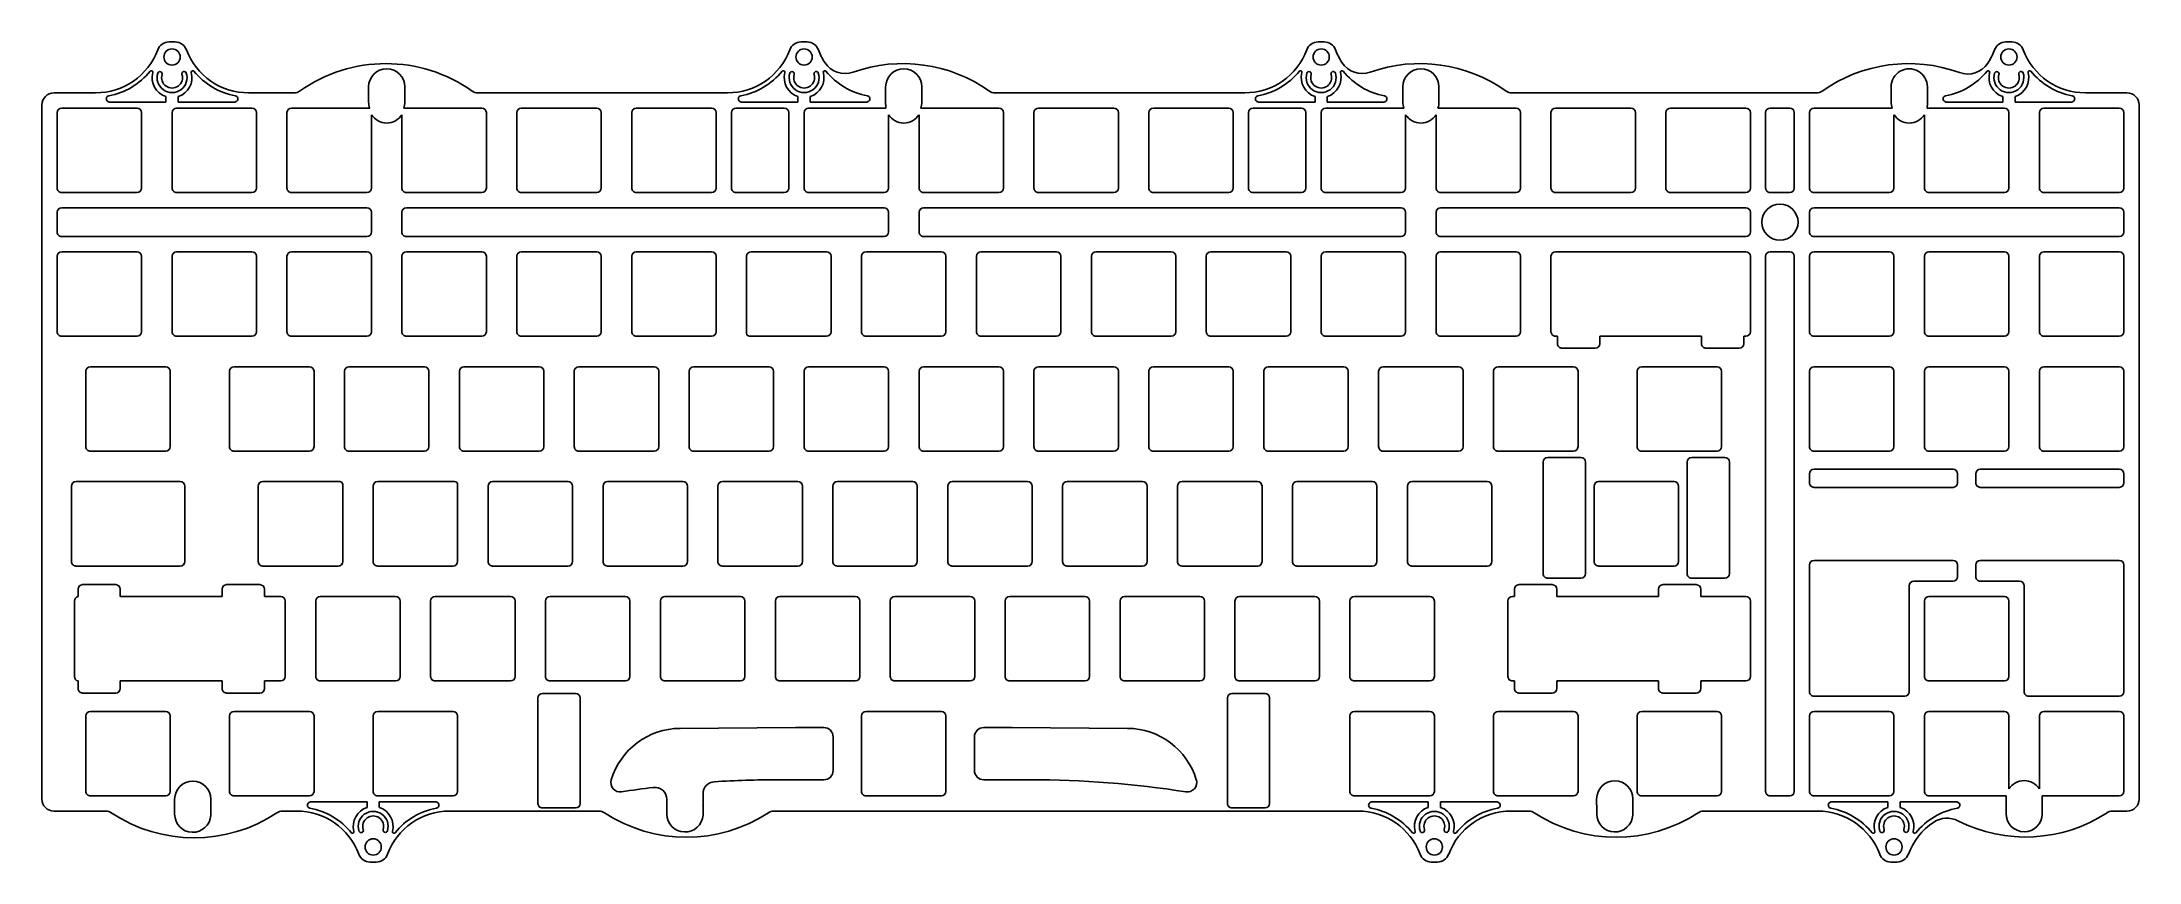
# Model space of a CAD drawing. Header units: millimetres. Extents: x 0 to 348, y -128 to 8.
import ezdxf

# ---------------------------------------------------------------- set-up
doc = ezdxf.new("R2010")
doc.units = ezdxf.units.MM
doc.header["$MEASUREMENT"] = 0

msp = doc.modelspace()

# ---------------------------------------------------------------- linework, layer by layer
at = {"color": 242, "true_color": 0xe4002b, "extrusion": (1.77636e-14, 1, -4.47337e-14)}
for p, q in [((21.06, 7.79, 7.27), (22.06, 7.79, 7.27)), ((125.84, 7.79, 7.27), (126.84, 7.79, 7.27)), ((211.56, 7.79, 7.27), (212.56, 7.79, 7.27)), ((325.57, 7.79, 7.27), (326.57, 7.79, 7.27))]:
    msp.add_line(p, q, dxfattribs=at)
at = {"color": 242, "true_color": 0xe4002b, "extrusion": (1, -8.29417e-34, 1.21829e-18)}
for p, q in [((54.14, 0.35, 7.27), (54.14, -1.15, 7.27)), ((139.86, 0.34, 7.27), (139.86, -1.16, 7.27)), ((22.58, -1.26, 7.27), (22.58, -2.19, 7.27)), ((127.36, -1.26, 7.27), (127.36, -2.19, 7.27)), ((213.08, -1.26, 7.27), (213.08, -2.19, 7.27)), ((327.09, -1.26, 7.27), (327.09, -2.19, 7.27)), ((347.65, -2.65, 7.27), (347.65, -117.71, 7.27)), ((2.51, -3.93, 7.27), (2.51, -16.43, 7.27)), ((21.56, -3.93, 7.27), (21.56, -16.43, 7.27)), ((40.61, -3.93, 7.27), (40.61, -16.43, 7.27)), ((59.66, -4.27, 7.27), (59.66, -16.43, 7.27)), ((78.71, -3.93, 7.27), (78.71, -16.43, 7.27)), ((97.76, -3.93, 7.27), (97.76, -16.43, 7.27)), ((114.29, -3.93, 7.27), (114.29, -16.43, 7.27)), ((126.34, -3.93, 7.27), (126.34, -16.43, 7.27)), ((145.39, -4.27, 7.27), (145.39, -16.43, 7.27)), ((164.44, -3.93, 7.27), (164.44, -16.43, 7.27)), ((183.49, -3.93, 7.27), (183.49, -16.43, 7.27)), ((200.01, -3.93, 7.27), (200.01, -16.43, 7.27)), ((212.06, -3.93, 7.27), (212.06, -16.43, 7.27)), ((231.11, -4.27, 7.27), (231.11, -16.43, 7.27)), ((250.16, -3.93, 7.27), (250.16, -16.43, 7.27)), ((269.21, -3.93, 7.27), (269.21, -16.43, 7.27)), ((285.74, -3.93, 7.27), (285.74, -16.43, 7.27)), ((293.02, -3.93, 7.27), (293.02, -16.43, 7.27)), ((312.07, -4.27, 7.27), (312.07, -16.43, 7.27)), ((331.12, -3.93, 7.27), (331.12, -16.43, 7.27)), ((2.51, -20.45, 7.27), (2.51, -23.71, 7.27)), ((59.66, -23.71, 7.27), (59.66, -20.45, 7.27)), ((145.39, -23.71, 7.27), (145.39, -20.45, 7.27)), ((231.11, -23.71, 7.27), (231.11, -20.45, 7.27)), ((293.02, -20.45, 7.27), (293.02, -23.71, 7.27)), ((2.51, -27.74, 7.27), (2.51, -40.24, 7.27)), ((21.56, -27.74, 7.27), (21.56, -40.24, 7.27)), ((40.61, -27.74, 7.27), (40.61, -40.24, 7.27)), ((59.66, -27.74, 7.27), (59.66, -40.24, 7.27)), ((78.71, -27.74, 7.27), (78.71, -40.24, 7.27)), ((97.76, -27.74, 7.27), (97.76, -40.24, 7.27)), ((116.81, -27.74, 7.27), (116.81, -40.49, 7.27)), ((135.86, -27.74, 7.27), (135.86, -40.24, 7.27)), ((154.91, -27.74, 7.27), (154.91, -40.24, 7.27)), ((173.96, -27.74, 7.27), (173.96, -40.24, 7.27)), ((193.01, -27.74, 7.27), (193.01, -40.24, 7.27)), ((212.06, -27.74, 7.27), (212.06, -40.24, 7.27)), ((231.11, -27.74, 7.27), (231.11, -40.24, 7.27)), ((250.16, -27.74, 7.27), (250.16, -40.24, 7.27)), ((285.74, -27.74, 7.27), (285.74, -116.44, 7.27)), ((293.02, -27.74, 7.27), (293.02, -40.24, 7.27)), ((312.07, -27.74, 7.27), (312.07, -40.24, 7.27)), ((331.12, -27.74, 7.27), (331.12, -40.24, 7.27)), ((251.25, -40.99, 7.27), (251.25, -42.24, 7.27)), ((275.12, -40.99, 7.27), (275.12, -42.24, 7.27)), ((7.27, -46.79, 7.27), (7.27, -59.29, 7.27)), ((31.09, -46.79, 7.27), (31.09, -59.29, 7.27)), ((50.14, -46.79, 7.27), (50.14, -59.29, 7.27)), ((69.19, -46.79, 7.27), (69.19, -59.29, 7.27)), ((88.24, -46.79, 7.27), (88.24, -59.29, 7.27)), ((107.29, -46.79, 7.27), (107.29, -59.29, 7.27)), ((126.34, -46.79, 7.27), (126.34, -59.29, 7.27)), ((145.39, -46.79, 7.27), (145.39, -59.29, 7.27)), ((164.44, -46.79, 7.27), (164.44, -59.29, 7.27)), ((183.49, -46.79, 7.27), (183.49, -59.29, 7.27)), ((202.54, -46.79, 7.27), (202.54, -59.29, 7.27)), ((221.59, -46.79, 7.27), (221.59, -59.29, 7.27)), ((240.64, -46.79, 7.27), (240.64, -59.29, 7.27)), ((264.45, -46.79, 7.27), (264.45, -59.29, 7.27)), ((293.02, -46.79, 7.27), (293.02, -59.29, 7.27)), ((312.07, -46.79, 7.27), (312.07, -59.29, 7.27)), ((331.12, -46.79, 7.27), (331.12, -59.29, 7.27)), ((248.87, -61.84, 7.27), (248.87, -80.34, 7.27)), ((272.74, -61.84, 7.27), (272.74, -80.34, 7.27)), ((4.89, -65.84, 7.27), (4.89, -78.34, 7.27)), ((35.85, -65.84, 7.27), (35.85, -78.34, 7.27)), ((54.9, -65.84, 7.27), (54.9, -78.34, 7.27)), ((73.95, -65.84, 7.27), (73.95, -78.34, 7.27)), ((93, -65.84, 7.27), (93, -78.34, 7.27)), ((112.05, -65.84, 7.27), (112.05, -78.34, 7.27)), ((131.1, -65.84, 7.27), (131.1, -78.34, 7.27)), ((150.15, -65.84, 7.27), (150.15, -78.34, 7.27)), ((169.2, -65.84, 7.27), (169.2, -78.34, 7.27)), ((188.25, -65.84, 7.27), (188.25, -78.34, 7.27)), ((207.3, -65.84, 7.27), (207.3, -78.34, 7.27)), ((226.35, -65.84, 7.27), (226.35, -78.34, 7.27)), ((257.31, -65.84, 7.27), (257.31, -78.34, 7.27)), ((293.02, -63.79, 7.27), (293.02, -65.29, 7.27)), ((320.57, -63.79, 7.27), (320.57, -65.29, 7.27)), ((293.02, -78.89, 7.27), (293.02, -99.91, 7.27)), ((320.57, -78.89, 7.27), (320.57, -80.86, 7.27)), ((5.98, -82.92, 7.27), (5.98, -84.14, 7.27)), ((29.86, -82.92, 7.27), (29.86, -84.14, 7.27)), ((244.11, -82.92, 7.27), (244.11, -84.14, 7.27)), ((267.98, -82.92, 7.27), (267.98, -84.14, 7.27)), ((328.6, -82.36, 7.27), (328.6, -99.91, 7.27)), ((5.37, -84.88, 7.27), (5.37, -97.4, 7.27)), ((45.37, -84.89, 7.27), (45.37, -97.39, 7.27)), ((64.42, -84.89, 7.27), (64.42, -97.39, 7.27)), ((83.47, -84.89, 7.27), (83.47, -97.39, 7.27)), ((102.52, -84.89, 7.27), (102.52, -97.39, 7.27)), ((121.57, -84.89, 7.27), (121.57, -97.39, 7.27)), ((140.62, -84.89, 7.27), (140.62, -97.39, 7.27)), ((159.67, -84.89, 7.27), (159.67, -97.39, 7.27)), ((178.72, -84.89, 7.27), (178.72, -97.39, 7.27)), ((197.77, -84.89, 7.27), (197.77, -97.39, 7.27)), ((216.82, -84.89, 7.27), (216.82, -97.39, 7.27)), ((243.02, -84.89, 7.27), (243.02, -97.39, 7.27)), ((312.07, -84.89, 7.27), (312.07, -97.39, 7.27)), ((5.98, -98.14, 7.27), (5.98, -99.39, 7.27)), ((29.86, -98.14, 7.27), (29.86, -99.39, 7.27)), ((244.11, -98.14, 7.27), (244.11, -99.39, 7.27)), ((267.98, -98.14, 7.27), (267.98, -99.39, 7.27)), ((7.27, -103.94, 7.27), (7.27, -116.44, 7.27)), ((54.9, -103.94, 7.27), (54.9, -116.44, 7.27)), ((82.21, -100.94, 7.27), (82.21, -118.44, 7.27)), ((135.86, -103.94, 7.27), (135.86, -116.44, 7.27)), ((196.51, -100.94, 7.27), (196.51, -118.44, 7.27)), ((216.82, -103.94, 7.27), (216.82, -116.44, 7.27)), ((264.45, -103.94, 7.27), (264.45, -116.44, 7.27)), ((293.02, -103.94, 7.27), (293.02, -116.44, 7.27)), ((312.07, -103.94, 7.27), (312.07, -116.44, 7.27)), ((331.12, -103.94, 7.27), (331.12, -116.03, 7.27)), ((55.92, -118.17, 7.27), (55.92, -119.1, 7.27)), ((231.84, -118.17, 7.27), (231.84, -119.1, 7.27)), ((257.73, -117.69, 7.27), (257.73, -118.67, 7.27)), ((308.04, -118.17, 7.27), (308.04, -119.1, 7.27)), ((257.74, -118.67, 7.27), (257.74, -120.17, 7.27))]:
    msp.add_line(p, q, dxfattribs=at)
at = {"color": 242, "true_color": 0xe4002b, "extrusion": (-1, 8.29417e-34, -1.21829e-18)}
for p, q in [((60.14, -2.18, 7.27), (60.14, 0.34, 7.27)), ((-0.01, -117.71, 7.27), (-0.01, -2.65, 7.27)), ((20.54, -2.19, 7.27), (20.54, -1.26, 7.27)), ((125.32, -2.19, 7.27), (125.32, -1.26, 7.27)), ((211.04, -2.19, 7.27), (211.04, -1.26, 7.27)), ((325.05, -2.19, 7.27), (325.05, -1.26, 7.27)), ((16.51, -16.43, 7.27), (16.51, -3.93, 7.27)), ((35.56, -16.43, 7.27), (35.56, -3.93, 7.27)), ((54.61, -16.43, 7.27), (54.61, -4.27, 7.27)), ((73.66, -16.43, 7.27), (73.66, -3.93, 7.27)), ((92.71, -16.43, 7.27), (92.71, -3.93, 7.27)), ((111.76, -16.43, 7.27), (111.76, -3.93, 7.27)), ((123.81, -16.43, 7.27), (123.81, -3.93, 7.27)), ((140.34, -16.43, 7.27), (140.34, -4.27, 7.27)), ((159.39, -16.43, 7.27), (159.39, -3.93, 7.27)), ((178.44, -16.43, 7.27), (178.44, -3.93, 7.27)), ((197.49, -16.43, 7.27), (197.49, -3.93, 7.27)), ((209.54, -16.43, 7.27), (209.54, -3.93, 7.27)), ((226.06, -16.43, 7.27), (226.06, -4.27, 7.27)), ((245.11, -16.43, 7.27), (245.11, -3.93, 7.27)), ((264.16, -16.43, 7.27), (264.16, -3.93, 7.27)), ((283.21, -16.43, 7.27), (283.21, -3.93, 7.27)), ((290.5, -16.43, 7.27), (290.5, -3.93, 7.27)), ((307.02, -16.43, 7.27), (307.02, -4.27, 7.27)), ((326.07, -16.43, 7.27), (326.07, -3.93, 7.27)), ((345.12, -16.43, 7.27), (345.12, -3.93, 7.27)), ((54.61, -23.71, 7.27), (54.61, -20.45, 7.27)), ((140.34, -23.71, 7.27), (140.34, -20.45, 7.27)), ((226.06, -23.71, 7.27), (226.06, -20.45, 7.27)), ((283.21, -23.71, 7.27), (283.21, -20.45, 7.27)), ((345.12, -23.71, 7.27), (345.12, -20.45, 7.27)), ((16.51, -40.24, 7.27), (16.51, -27.74, 7.27)), ((35.56, -40.24, 7.27), (35.56, -27.74, 7.27)), ((54.61, -40.24, 7.27), (54.61, -27.74, 7.27)), ((73.66, -40.24, 7.27), (73.66, -27.74, 7.27)), ((92.71, -40.24, 7.27), (92.71, -27.74, 7.27)), ((111.76, -40.24, 7.27), (111.76, -27.74, 7.27)), ((130.81, -40.24, 7.27), (130.81, -27.74, 7.27)), ((149.86, -40.24, 7.27), (149.86, -27.74, 7.27)), ((168.91, -40.24, 7.27), (168.91, -27.74, 7.27)), ((187.96, -40.24, 7.27), (187.96, -27.74, 7.27)), ((207.01, -40.24, 7.27), (207.01, -27.74, 7.27)), ((226.06, -40.24, 7.27), (226.06, -27.74, 7.27)), ((245.11, -40.24, 7.27), (245.11, -27.74, 7.27)), ((283.21, -40.24, 7.27), (283.21, -27.74, 7.27)), ((290.5, -116.44, 7.27), (290.5, -27.74, 7.27)), ((307.02, -40.24, 7.27), (307.02, -27.74, 7.27)), ((326.07, -40.24, 7.27), (326.07, -27.74, 7.27)), ((345.12, -40.24, 7.27), (345.12, -27.74, 7.27)), ((258.25, -42.24, 7.27), (258.25, -40.99, 7.27)), ((282.12, -42.24, 7.27), (282.12, -40.99, 7.27)), ((21.27, -59.29, 7.27), (21.27, -46.79, 7.27)), ((45.09, -59.29, 7.27), (45.09, -46.79, 7.27)), ((64.14, -59.29, 7.27), (64.14, -46.79, 7.27)), ((83.19, -59.29, 7.27), (83.19, -46.79, 7.27)), ((102.24, -59.29, 7.27), (102.24, -46.79, 7.27)), ((121.29, -59.29, 7.27), (121.29, -46.79, 7.27)), ((140.34, -59.29, 7.27), (140.34, -46.79, 7.27)), ((159.39, -59.29, 7.27), (159.39, -46.79, 7.27)), ((178.44, -59.29, 7.27), (178.44, -46.79, 7.27)), ((197.49, -59.29, 7.27), (197.49, -46.79, 7.27)), ((216.54, -59.29, 7.27), (216.54, -46.79, 7.27)), ((235.59, -59.29, 7.27), (235.59, -46.79, 7.27)), ((254.64, -59.29, 7.27), (254.64, -46.79, 7.27)), ((278.45, -59.29, 7.27), (278.45, -46.79, 7.27)), ((307.02, -59.29, 7.27), (307.02, -46.79, 7.27)), ((326.07, -59.29, 7.27), (326.07, -46.79, 7.27)), ((345.12, -59.29, 7.27), (345.12, -46.79, 7.27)), ((255.87, -80.34, 7.27), (255.87, -61.84, 7.27)), ((279.74, -80.34, 7.27), (279.74, -61.84, 7.27)), ((23.66, -78.34, 7.27), (23.66, -65.84, 7.27)), ((49.85, -78.34, 7.27), (49.85, -65.59, 7.27)), ((68.9, -78.34, 7.27), (68.9, -65.59, 7.27)), ((87.95, -78.34, 7.27), (87.95, -65.84, 7.27)), ((107, -78.34, 7.27), (107, -65.84, 7.27)), ((126.05, -78.34, 7.27), (126.05, -65.84, 7.27)), ((145.1, -78.34, 7.27), (145.1, -65.84, 7.27)), ((164.15, -78.34, 7.27), (164.15, -65.84, 7.27)), ((183.2, -78.34, 7.27), (183.2, -65.84, 7.27)), ((202.25, -78.34, 7.27), (202.25, -65.84, 7.27)), ((221.3, -78.34, 7.27), (221.3, -65.84, 7.27)), ((240.35, -78.34, 7.27), (240.35, -65.84, 7.27)), ((271.31, -78.34, 7.27), (271.31, -65.84, 7.27)), ((317.57, -65.29, 7.27), (317.57, -63.79, 7.27)), ((345.12, -65.29, 7.27), (345.12, -63.79, 7.27)), ((317.57, -80.86, 7.27), (317.57, -78.89, 7.27)), ((345.12, -99.91, 7.27), (345.12, -78.89, 7.27)), ((12.98, -84.14, 7.27), (12.98, -82.92, 7.27)), ((36.86, -84.14, 7.27), (36.86, -82.92, 7.27)), ((251.11, -84.14, 7.27), (251.11, -82.92, 7.27)), ((274.98, -84.14, 7.27), (274.98, -82.92, 7.27)), ((309.55, -99.91, 7.27), (309.55, -82.36, 7.27)), ((40.32, -97.39, 7.27), (40.32, -84.89, 7.27)), ((59.37, -97.39, 7.27), (59.37, -84.89, 7.27)), ((78.42, -97.39, 7.27), (78.42, -84.89, 7.27)), ((97.47, -97.39, 7.27), (97.47, -84.89, 7.27)), ((116.52, -97.39, 7.27), (116.52, -84.89, 7.27)), ((135.57, -97.39, 7.27), (135.57, -84.89, 7.27)), ((154.62, -97.39, 7.27), (154.62, -84.89, 7.27)), ((173.67, -97.39, 7.27), (173.67, -84.89, 7.27)), ((192.72, -97.39, 7.27), (192.72, -84.89, 7.27)), ((211.77, -97.39, 7.27), (211.77, -84.89, 7.27)), ((230.82, -97.39, 7.27), (230.82, -84.89, 7.27)), ((283.21, -97.39, 7.27), (283.21, -84.89, 7.27)), ((326.07, -97.39, 7.27), (326.07, -84.89, 7.27)), ((12.98, -99.39, 7.27), (12.98, -98.14, 7.27)), ((36.86, -99.39, 7.27), (36.86, -98.14, 7.27)), ((251.11, -99.39, 7.27), (251.11, -98.14, 7.27)), ((274.98, -99.39, 7.27), (274.98, -98.14, 7.27)), ((21.27, -116.44, 7.27), (21.27, -103.94, 7.27)), ((68.9, -116.44, 7.27), (68.9, -103.94, 7.27)), ((89.21, -118.44, 7.27), (89.21, -100.94, 7.27)), ((149.86, -116.44, 7.27), (149.86, -103.94, 7.27)), ((203.51, -118.44, 7.27), (203.51, -100.94, 7.27)), ((230.82, -116.44, 7.27), (230.82, -103.94, 7.27)), ((278.45, -116.44, 7.27), (278.45, -103.94, 7.27)), ((307.02, -116.44, 7.27), (307.02, -103.94, 7.27)), ((326.07, -116.03, 7.27), (326.07, -103.94, 7.27)), ((345.12, -116.44, 7.27), (345.12, -103.94, 7.27)), ((53.88, -119.1, 7.27), (53.88, -118.17, 7.27)), ((229.8, -119.1, 7.27), (229.8, -118.17, 7.27)), ((306, -119.1, 7.27), (306, -118.17, 7.27)), ((27.98, -120.4, 7.27), (27.98, -118.9, 7.27)), ((109.58, -120.36, 7.27), (109.58, -118.86, 7.27)), ((263.73, -120.36, 7.27), (263.73, -118.86, 7.27))]:
    msp.add_line(p, q, dxfattribs=at)
at = {"color": 242, "true_color": 0xe4002b, "extrusion": (-1, -5.47851e-11, -7.63189e-19)}
msp.add_line((145.86, -2.18, 7.27), (145.86, 0.34, 7.27), dxfattribs=at)
at = {"color": 242, "true_color": 0xe4002b, "extrusion": (1, 5.45905e-11, 1.19719e-18)}
msp.add_line((225.59, 0.34, 7.27), (225.59, -2.18, 7.27), dxfattribs=at)
at = {"color": 242, "true_color": 0xe4002b, "extrusion": (-1, -5.47677e-11, -1.08374e-18)}
msp.add_line((231.59, -2.18, 7.27), (231.59, 0.34, 7.27), dxfattribs=at)
at = {"color": 242, "true_color": 0xe4002b, "extrusion": (1, 6.39145e-11, 1.29641e-18)}
msp.add_line((306.55, 0.34, 7.27), (306.55, -2.18, 7.27), dxfattribs=at)
at = {"color": 242, "true_color": 0xe4002b, "extrusion": (-1, -1.30325e-11, -1.43297e-18)}
msp.add_line((312.55, -2.66, 7.27), (312.55, 0.34, 7.27), dxfattribs=at)
at = {"color": 242, "true_color": 0xe4002b, "extrusion": (5.53269e-32, 1, -4.47337e-14)}
for p, q in [((1.99, -0.65, 7.27), (8.89, -0.65, 7.27)), ((11.29, -2.19, 7.27), (20.54, -2.19, 7.27)), ((22.58, -2.19, 7.27), (31.83, -2.19, 7.27)), ((34.24, -0.65, 7.27), (41.81, -0.65, 7.27)), ((72.23, -0.65, 7.27), (113.66, -0.65, 7.27)), ((116.07, -2.19, 7.27), (125.32, -2.19, 7.27)), ((127.36, -2.19, 7.27), (136.61, -2.19, 7.27)), ((157.95, -0.65, 7.27), (199.39, -0.65, 7.27)), ((201.79, -2.19, 7.27), (211.04, -2.19, 7.27)), ((213.08, -2.19, 7.27), (222.33, -2.19, 7.27)), ((243.65, -0.65, 7.27), (294.22, -0.65, 7.27)), ((315.8, -2.19, 7.27), (325.05, -2.19, 7.27)), ((327.09, -2.19, 7.27), (336.34, -2.19, 7.27)), ((338.75, -0.65, 7.27), (345.65, -0.65, 7.27)), ((3.26, -17.18, 7.27), (15.76, -17.18, 7.27)), ((22.31, -17.18, 7.27), (34.81, -17.18, 7.27)), ((41.36, -17.18, 7.27), (53.86, -17.18, 7.27)), ((60.41, -17.18, 7.27), (72.91, -17.18, 7.27)), ((79.46, -17.18, 7.27), (91.96, -17.18, 7.27)), ((98.51, -17.18, 7.27), (111.01, -17.18, 7.27)), ((115.04, -17.18, 7.27), (123.06, -17.18, 7.27)), ((127.09, -17.18, 7.27), (139.59, -17.18, 7.27)), ((146.14, -17.18, 7.27), (158.64, -17.18, 7.27)), ((165.19, -17.18, 7.27), (177.69, -17.18, 7.27)), ((184.24, -17.18, 7.27), (196.74, -17.18, 7.27)), ((200.76, -17.18, 7.27), (208.79, -17.18, 7.27)), ((212.81, -17.18, 7.27), (225.31, -17.18, 7.27)), ((231.86, -17.18, 7.27), (244.36, -17.18, 7.27)), ((250.91, -17.18, 7.27), (263.41, -17.18, 7.27)), ((269.96, -17.18, 7.27), (282.46, -17.18, 7.27)), ((286.49, -17.18, 7.27), (289.75, -17.18, 7.27)), ((293.77, -17.18, 7.27), (306.27, -17.18, 7.27)), ((312.82, -17.18, 7.27), (325.32, -17.18, 7.27)), ((331.87, -17.18, 7.27), (344.37, -17.18, 7.27)), ((3.26, -24.46, 7.27), (53.86, -24.46, 7.27)), ((60.41, -24.46, 7.27), (139.59, -24.46, 7.27)), ((146.14, -24.46, 7.27), (225.31, -24.46, 7.27)), ((231.86, -24.46, 7.27), (282.46, -24.46, 7.27)), ((293.77, -24.46, 7.27), (344.37, -24.46, 7.27)), ((3.26, -40.99, 7.27), (15.76, -40.99, 7.27)), ((22.31, -40.99, 7.27), (34.81, -40.99, 7.27)), ((41.36, -40.99, 7.27), (53.86, -40.99, 7.27)), ((60.41, -40.99, 7.27), (72.91, -40.99, 7.27)), ((79.46, -40.99, 7.27), (91.96, -40.99, 7.27)), ((98.51, -40.99, 7.27), (111.01, -40.99, 7.27)), ((117.31, -40.99, 7.27), (130.06, -40.99, 7.27)), ((136.61, -40.99, 7.27), (149.11, -40.99, 7.27)), ((155.66, -40.99, 7.27), (168.16, -40.99, 7.27)), ((174.71, -40.99, 7.27), (187.21, -40.99, 7.27)), ((193.76, -40.99, 7.27), (206.26, -40.99, 7.27)), ((212.81, -40.99, 7.27), (225.31, -40.99, 7.27)), ((231.86, -40.99, 7.27), (244.36, -40.99, 7.27)), ((250.91, -40.99, 7.27), (251.25, -40.99, 7.27)), ((258.25, -40.99, 7.27), (275.12, -40.99, 7.27)), ((282.12, -40.99, 7.27), (282.46, -40.99, 7.27)), ((293.77, -40.99, 7.27), (306.27, -40.99, 7.27)), ((312.82, -40.99, 7.27), (325.32, -40.99, 7.27)), ((331.87, -40.99, 7.27), (344.37, -40.99, 7.27)), ((252, -42.99, 7.27), (257.5, -42.99, 7.27)), ((275.87, -42.99, 7.27), (281.37, -42.99, 7.27)), ((8.02, -60.04, 7.27), (20.52, -60.04, 7.27)), ((31.84, -60.04, 7.27), (44.34, -60.04, 7.27)), ((50.89, -60.04, 7.27), (63.39, -60.04, 7.27)), ((69.94, -60.04, 7.27), (82.44, -60.04, 7.27)), ((88.99, -60.04, 7.27), (101.49, -60.04, 7.27)), ((108.04, -60.04, 7.27), (120.54, -60.04, 7.27)), ((127.09, -60.04, 7.27), (139.59, -60.04, 7.27)), ((146.14, -60.04, 7.27), (158.64, -60.04, 7.27)), ((165.19, -60.04, 7.27), (177.69, -60.04, 7.27)), ((184.24, -60.04, 7.27), (196.74, -60.04, 7.27)), ((203.29, -60.04, 7.27), (215.79, -60.04, 7.27)), ((222.34, -60.04, 7.27), (234.84, -60.04, 7.27)), ((241.39, -60.04, 7.27), (253.89, -60.04, 7.27)), ((265.2, -60.04, 7.27), (277.7, -60.04, 7.27)), ((293.77, -60.04, 7.27), (306.27, -60.04, 7.27)), ((312.82, -60.04, 7.27), (325.32, -60.04, 7.27)), ((331.87, -60.04, 7.27), (344.37, -60.04, 7.27)), ((293.77, -66.04, 7.27), (316.82, -66.04, 7.27)), ((321.32, -66.04, 7.27), (344.37, -66.04, 7.27)), ((5.64, -79.09, 7.27), (22.91, -79.09, 7.27)), ((36.6, -79.09, 7.27), (49.1, -79.09, 7.27)), ((55.65, -79.09, 7.27), (68.15, -79.09, 7.27)), ((74.7, -79.09, 7.27), (87.2, -79.09, 7.27)), ((93.75, -79.09, 7.27), (106.25, -79.09, 7.27)), ((112.8, -79.09, 7.27), (125.3, -79.09, 7.27)), ((131.85, -79.09, 7.27), (144.35, -79.09, 7.27)), ((150.9, -79.09, 7.27), (163.4, -79.09, 7.27)), ((169.95, -79.09, 7.27), (182.45, -79.09, 7.27)), ((189, -79.09, 7.27), (201.5, -79.09, 7.27)), ((208.05, -79.09, 7.27), (220.55, -79.09, 7.27)), ((227.1, -79.09, 7.27), (239.6, -79.09, 7.27)), ((258.06, -79.09, 7.27), (270.56, -79.09, 7.27)), ((249.62, -81.09, 7.27), (255.12, -81.09, 7.27)), ((273.49, -81.09, 7.27), (278.99, -81.09, 7.27)), ((310.3, -81.61, 7.27), (316.82, -81.61, 7.27)), ((321.32, -81.61, 7.27), (327.85, -81.61, 7.27)), ((6.73, -100.14, 7.27), (12.23, -100.14, 7.27)), ((12.98, -98.14, 7.27), (29.86, -98.14, 7.27)), ((30.61, -100.14, 7.27), (36.11, -100.14, 7.27)), ((36.86, -98.14, 7.27), (39.57, -98.14, 7.27)), ((46.12, -98.14, 7.27), (58.62, -98.14, 7.27)), ((65.17, -98.14, 7.27), (77.67, -98.14, 7.27)), ((84.22, -98.14, 7.27), (96.72, -98.14, 7.27)), ((103.27, -98.14, 7.27), (115.77, -98.14, 7.27)), ((122.32, -98.14, 7.27), (134.82, -98.14, 7.27)), ((141.37, -98.14, 7.27), (153.87, -98.14, 7.27)), ((160.42, -98.14, 7.27), (172.92, -98.14, 7.27)), ((179.47, -98.14, 7.27), (191.97, -98.14, 7.27)), ((198.52, -98.14, 7.27), (211.02, -98.14, 7.27)), ((217.57, -98.14, 7.27), (230.07, -98.14, 7.27)), ((243.77, -98.14, 7.27), (244.11, -98.14, 7.27)), ((244.86, -100.14, 7.27), (250.36, -100.14, 7.27)), ((251.11, -98.14, 7.27), (267.98, -98.14, 7.27)), ((268.73, -100.14, 7.27), (274.23, -100.14, 7.27)), ((274.98, -98.14, 7.27), (282.46, -98.14, 7.27)), ((293.77, -100.66, 7.27), (308.8, -100.66, 7.27)), ((312.82, -98.14, 7.27), (325.32, -98.14, 7.27)), ((329.35, -100.66, 7.27), (344.37, -100.66, 7.27)), ((8.02, -117.19, 7.27), (20.52, -117.19, 7.27)), ((55.65, -117.19, 7.27), (68.15, -117.19, 7.27)), ((136.61, -117.19, 7.27), (149.11, -117.19, 7.27)), ((217.57, -117.19, 7.27), (230.07, -117.19, 7.27)), ((265.2, -117.19, 7.27), (277.7, -117.19, 7.27)), ((286.49, -117.19, 7.27), (289.75, -117.19, 7.27)), ((293.77, -117.19, 7.27), (306.27, -117.19, 7.27)), ((312.82, -117.19, 7.27), (325.6, -117.19, 7.27)), ((331.6, -117.19, 7.27), (344.37, -117.19, 7.27)), ((82.96, -119.19, 7.27), (88.46, -119.19, 7.27)), ((197.26, -119.19, 7.27), (202.76, -119.19, 7.27))]:
    msp.add_line(p, q, dxfattribs=at)
at = {"color": 242, "true_color": 0xe4002b, "extrusion": (-5.53269e-32, -1, 4.47337e-14)}
for p, q in [((15.76, -3.18, 7.27), (3.26, -3.18, 7.27)), ((34.81, -3.18, 7.27), (22.31, -3.18, 7.27)), ((54.32, -3.18, 7.27), (41.36, -3.18, 7.27)), ((72.91, -3.18, 7.27), (59.96, -3.18, 7.27)), ((91.96, -3.18, 7.27), (79.46, -3.18, 7.27)), ((111.01, -3.18, 7.27), (98.51, -3.18, 7.27)), ((123.06, -3.18, 7.27), (115.04, -3.18, 7.27)), ((139.91, -3.18, 7.27), (127.09, -3.18, 7.27)), ((158.64, -3.18, 7.27), (145.68, -3.18, 7.27)), ((177.69, -3.18, 7.27), (165.19, -3.18, 7.27)), ((196.74, -3.18, 7.27), (184.24, -3.18, 7.27)), ((208.79, -3.18, 7.27), (200.76, -3.18, 7.27)), ((225.77, -3.18, 7.27), (212.81, -3.18, 7.27)), ((244.36, -3.18, 7.27), (231.41, -3.18, 7.27)), ((263.41, -3.18, 7.27), (250.91, -3.18, 7.27)), ((282.46, -3.18, 7.27), (269.96, -3.18, 7.27)), ((289.75, -3.18, 7.27), (286.49, -3.18, 7.27)), ((306.73, -3.18, 7.27), (293.77, -3.18, 7.27)), ((325.32, -3.18, 7.27), (312.5, -3.18, 7.27)), ((344.37, -3.18, 7.27), (331.87, -3.18, 7.27)), ((53.86, -19.7, 7.27), (3.26, -19.7, 7.27)), ((139.59, -19.7, 7.27), (60.41, -19.7, 7.27)), ((225.31, -19.7, 7.27), (146.14, -19.7, 7.27)), ((282.46, -19.7, 7.27), (231.86, -19.7, 7.27)), ((344.37, -19.7, 7.27), (293.77, -19.7, 7.27)), ((15.76, -26.99, 7.27), (3.26, -26.99, 7.27)), ((34.81, -26.99, 7.27), (22.31, -26.99, 7.27)), ((53.86, -26.99, 7.27), (41.36, -26.99, 7.27)), ((72.91, -26.99, 7.27), (60.41, -26.99, 7.27)), ((91.96, -26.99, 7.27), (79.46, -26.99, 7.27)), ((111.01, -26.99, 7.27), (98.51, -26.99, 7.27)), ((130.06, -26.99, 7.27), (117.56, -26.99, 7.27)), ((149.11, -26.99, 7.27), (136.61, -26.99, 7.27)), ((168.16, -26.99, 7.27), (155.66, -26.99, 7.27)), ((187.21, -26.99, 7.27), (174.71, -26.99, 7.27)), ((206.26, -26.99, 7.27), (193.76, -26.99, 7.27)), ((225.31, -26.99, 7.27), (212.81, -26.99, 7.27)), ((244.36, -26.99, 7.27), (231.86, -26.99, 7.27)), ((282.46, -26.99, 7.27), (250.91, -26.99, 7.27)), ((289.75, -26.99, 7.27), (286.49, -26.99, 7.27)), ((306.27, -26.99, 7.27), (293.77, -26.99, 7.27)), ((325.32, -26.99, 7.27), (312.82, -26.99, 7.27)), ((344.37, -26.99, 7.27), (331.87, -26.99, 7.27)), ((20.52, -46.04, 7.27), (8.02, -46.04, 7.27)), ((44.34, -46.04, 7.27), (31.84, -46.04, 7.27)), ((63.39, -46.04, 7.27), (50.89, -46.04, 7.27)), ((82.44, -46.04, 7.27), (69.94, -46.04, 7.27)), ((101.49, -46.04, 7.27), (88.99, -46.04, 7.27)), ((120.54, -46.04, 7.27), (108.04, -46.04, 7.27)), ((139.59, -46.04, 7.27), (127.09, -46.04, 7.27)), ((158.64, -46.04, 7.27), (146.14, -46.04, 7.27)), ((177.69, -46.04, 7.27), (165.19, -46.04, 7.27)), ((196.74, -46.04, 7.27), (184.24, -46.04, 7.27)), ((215.79, -46.04, 7.27), (203.29, -46.04, 7.27)), ((234.84, -46.04, 7.27), (222.34, -46.04, 7.27)), ((253.89, -46.04, 7.27), (241.39, -46.04, 7.27)), ((277.7, -46.04, 7.27), (265.2, -46.04, 7.27)), ((306.27, -46.04, 7.27), (293.77, -46.04, 7.27)), ((325.32, -46.04, 7.27), (312.82, -46.04, 7.27)), ((344.37, -46.04, 7.27), (331.87, -46.04, 7.27)), ((255.12, -61.09, 7.27), (249.62, -61.09, 7.27)), ((278.99, -61.09, 7.27), (273.49, -61.09, 7.27)), ((22.91, -65.09, 7.27), (5.64, -65.09, 7.27)), ((49.35, -65.09, 7.27), (36.6, -65.09, 7.27)), ((68.4, -65.09, 7.27), (55.65, -65.09, 7.27)), ((87.2, -65.09, 7.27), (74.7, -65.09, 7.27)), ((106.25, -65.09, 7.27), (93.75, -65.09, 7.27)), ((125.3, -65.09, 7.27), (112.8, -65.09, 7.27)), ((144.35, -65.09, 7.27), (131.85, -65.09, 7.27)), ((163.4, -65.09, 7.27), (150.9, -65.09, 7.27)), ((182.45, -65.09, 7.27), (169.95, -65.09, 7.27)), ((201.5, -65.09, 7.27), (189, -65.09, 7.27)), ((220.55, -65.09, 7.27), (208.05, -65.09, 7.27)), ((239.6, -65.09, 7.27), (227.1, -65.09, 7.27)), ((270.56, -65.09, 7.27), (258.06, -65.09, 7.27)), ((316.82, -63.04, 7.27), (293.77, -63.04, 7.27)), ((344.37, -63.04, 7.27), (321.32, -63.04, 7.27)), ((316.82, -78.14, 7.27), (293.77, -78.14, 7.27)), ((344.37, -78.14, 7.27), (321.32, -78.14, 7.27)), ((12.23, -82.17, 7.27), (6.73, -82.17, 7.27)), ((36.11, -82.17, 7.27), (30.61, -82.17, 7.27)), ((250.36, -82.17, 7.27), (244.86, -82.17, 7.27)), ((274.23, -82.17, 7.27), (268.73, -82.17, 7.27)), ((29.86, -84.14, 7.27), (12.98, -84.14, 7.27)), ((39.57, -84.14, 7.27), (36.86, -84.14, 7.27)), ((58.62, -84.14, 7.27), (46.12, -84.14, 7.27)), ((77.67, -84.14, 7.27), (65.17, -84.14, 7.27)), ((96.72, -84.14, 7.27), (84.22, -84.14, 7.27)), ((115.77, -84.14, 7.27), (103.27, -84.14, 7.27)), ((134.82, -84.14, 7.27), (122.32, -84.14, 7.27)), ((153.87, -84.14, 7.27), (141.37, -84.14, 7.27)), ((172.92, -84.14, 7.27), (160.42, -84.14, 7.27)), ((191.97, -84.14, 7.27), (179.47, -84.14, 7.27)), ((211.02, -84.14, 7.27), (198.52, -84.14, 7.27)), ((230.07, -84.14, 7.27), (217.57, -84.14, 7.27)), ((244.11, -84.14, 7.27), (243.77, -84.14, 7.27)), ((267.98, -84.14, 7.27), (251.11, -84.14, 7.27)), ((282.46, -84.14, 7.27), (274.98, -84.14, 7.27)), ((325.32, -84.14, 7.27), (312.82, -84.14, 7.27)), ((88.46, -100.19, 7.27), (82.96, -100.19, 7.27)), ((202.76, -100.19, 7.27), (197.26, -100.19, 7.27)), ((20.52, -103.19, 7.27), (8.02, -103.19, 7.27)), ((68.15, -103.19, 7.27), (55.65, -103.19, 7.27)), ((149.11, -103.19, 7.27), (136.61, -103.19, 7.27)), ((230.07, -103.19, 7.27), (217.57, -103.19, 7.27)), ((277.7, -103.19, 7.27), (265.2, -103.19, 7.27)), ((306.27, -103.19, 7.27), (293.77, -103.19, 7.27)), ((325.32, -103.19, 7.27), (312.82, -103.19, 7.27)), ((344.37, -103.19, 7.27), (331.87, -103.19, 7.27)), ((53.88, -118.17, 7.27), (44.63, -118.17, 7.27)), ((65.17, -118.17, 7.27), (55.92, -118.17, 7.27)), ((229.8, -118.17, 7.27), (220.55, -118.17, 7.27)), ((241.09, -118.17, 7.27), (231.84, -118.17, 7.27)), ((306, -118.17, 7.27), (296.75, -118.17, 7.27)), ((317.29, -118.17, 7.27), (308.04, -118.17, 7.27)), ((10.63, -119.71, 7.27), (1.99, -119.71, 7.27)), ((42.23, -119.71, 7.27), (39.81, -119.71, 7.27)), ((92.38, -119.71, 7.27), (67.57, -119.71, 7.27)), ((218.15, -119.71, 7.27), (121.26, -119.71, 7.27)), ((246.53, -119.71, 7.27), (243.5, -119.71, 7.27)), ((294.35, -119.71, 7.27), (275.41, -119.71, 7.27)), ((345.65, -119.71, 7.27), (343.21, -119.71, 7.27)), ((55.4, -128.15, 7.27), (54.4, -128.15, 7.27)), ((231.32, -128.15, 7.27), (230.32, -128.15, 7.27)), ((307.52, -128.15, 7.27), (306.52, -128.15, 7.27))]:
    msp.add_line(p, q, dxfattribs=at)
at = {"color": 242, "true_color": 0xe4002b, "extrusion": (1, -0.00095023, -6.42661e-17)}
msp.add_line((54.14, -1.15, 7.27), (54.14, -2.18, 7.27), dxfattribs=at)
at = {"color": 242, "true_color": 0xe4002b, "extrusion": (1, 0.000965098, -1.27516e-16)}
msp.add_line((139.86, -1.16, 7.27), (139.86, -2.56, 7.27), dxfattribs=at)
at = {"color": 242, "true_color": 0xe4002b, "extrusion": (1, 1.76385e-11, 7.9834e-18)}
msp.add_line((31.09, -116.44, 7.27), (31.09, -103.94, 7.27), dxfattribs=at)
at = {"color": 242, "true_color": 0xe4002b, "extrusion": (1.61648e-12, -1, 4.57299e-14)}
msp.add_line((31.84, -103.19, 7.27), (44.34, -103.19, 7.27), dxfattribs=at)
at = {"color": 242, "true_color": 0xe4002b, "extrusion": (-1, -3.05085e-31, -7.9834e-18)}
for p, q in [((45.09, -103.94, 7.27), (45.09, -116.44, 7.27)), ((254.64, -103.94, 7.27), (254.64, -116.44, 7.27))]:
    msp.add_line(p, q, dxfattribs=at)
at = {"color": 242, "true_color": 0xe4002b, "extrusion": (1, 2.427e-11, 7.9834e-18)}
msp.add_line((240.64, -116.44, 7.27), (240.64, -103.94, 7.27), dxfattribs=at)
at = {"color": 242, "true_color": 0xe4002b, "extrusion": (-3.80522e-32, -1, 4.57299e-14)}
msp.add_line((241.39, -103.19, 7.27), (253.89, -103.19, 7.27), dxfattribs=at)
at = {"color": 242, "true_color": 0xe4002b, "extrusion": (0.006366, -0.99998, 4.22032e-14)}
msp.add_line((124.91, -105.86, 7.27), (105.78, -105.99, 7.27), dxfattribs=at)
at = {"color": 242, "true_color": 0xe4002b, "extrusion": (3.5232e-12, -1, 4.262e-14)}
msp.add_line((129.6, -105.86, 7.27), (124.91, -105.86, 7.27), dxfattribs=at)
at = {"color": 242, "true_color": 0xe4002b, "extrusion": (-1, -3.5232e-12, 4.75582e-14)}
msp.add_line((131.15, -112.96, 7.27), (131.15, -107.41, 7.27), dxfattribs=at)
at = {"color": 242, "true_color": 0xe4002b, "extrusion": (1, 3.02455e-31, 7.9834e-18)}
msp.add_line((154.58, -112.96, 7.27), (154.58, -107.41, 7.27), dxfattribs=at)
at = {"color": 242, "true_color": 0xe4002b, "extrusion": (-5.27524e-32, -1, 4.262e-14)}
msp.add_line((156.13, -105.86, 7.27), (160.82, -105.86, 7.27), dxfattribs=at)
at = {"color": 242, "true_color": 0xe4002b, "extrusion": (-0.006366, -0.99998, 4.28329e-14)}
msp.add_line((160.82, -105.86, 7.27), (179.95, -105.99, 7.27), dxfattribs=at)
at = {"color": 242, "true_color": 0xe4002b, "extrusion": (-3.5232e-12, 1, -4.262e-14)}
msp.add_line((121.91, -114.51, 7.27), (129.6, -114.51, 7.27), dxfattribs=at)
at = {"color": 242, "true_color": 0xe4002b, "extrusion": (5.27524e-32, 1, -4.262e-14)}
msp.add_line((163.82, -114.51, 7.27), (156.13, -114.51, 7.27), dxfattribs=at)
at = {"color": 242, "true_color": 0xe4002b, "extrusion": (1, 5.46078e-11, 1.03012e-18)}
msp.add_line((21.99, -117.73, 7.27), (21.99, -118.72, 7.27), dxfattribs=at)
at = {"color": 242, "true_color": 0xe4002b, "extrusion": (-1, -5.6602e-11, -1.66376e-18)}
msp.add_line((27.99, -118.75, 7.27), (27.99, -117.73, 7.27), dxfattribs=at)
at = {"color": 242, "true_color": 0xe4002b, "extrusion": (6.24e-12, 1, -4.57299e-14)}
msp.add_line((44.34, -117.19, 7.27), (31.84, -117.19, 7.27), dxfattribs=at)
at = {"color": 242, "true_color": 0xe4002b, "extrusion": (0.999999, 0.001002, 6.25805e-17)}
msp.add_line((103.58, -117.76, 7.27), (103.59, -120.17, 7.27), dxfattribs=at)
at = {"color": 242, "true_color": 0xe4002b, "extrusion": (-1, -5.66008e-11, -1.71686e-18)}
msp.add_line((109.58, -118.71, 7.27), (109.58, -116.83, 7.27), dxfattribs=at)
at = {"color": 242, "true_color": 0xe4002b, "extrusion": (1.214e-10, 1, -4.57299e-14)}
msp.add_line((253.89, -117.19, 7.27), (241.39, -117.19, 7.27), dxfattribs=at)
at = {"color": 242, "true_color": 0xe4002b, "extrusion": (-1, -6.6382e-11, -9.468e-19)}
msp.add_line((263.73, -118.71, 7.27), (263.73, -117.69, 7.27), dxfattribs=at)
at = {"color": 242, "true_color": 0xe4002b, "extrusion": (1, 2.79874e-12, 1.20721e-18)}
msp.add_line((325.6, -117.19, 7.27), (325.6, -118.63, 7.27), dxfattribs=at)
at = {"color": 242, "true_color": 0xe4002b, "extrusion": (-1, -6.62711e-11, -2.14574e-18)}
msp.add_line((331.6, -120.16, 7.27), (331.6, -117.19, 7.27), dxfattribs=at)
at = {"color": 242, "true_color": 0xe4002b, "extrusion": (1, 0.000803106, 6.23247e-17)}
msp.add_line((21.99, -118.72, 7.27), (21.99, -120.21, 7.27), dxfattribs=at)
at = {"color": 242, "true_color": 0xe4002b, "extrusion": (1, 0.000711772, -1.10951e-16)}
msp.add_line((325.6, -118.63, 7.27), (325.6, -120.13, 7.27), dxfattribs=at)
at = {"color": 242, "true_color": 0xe4002b}
for centre, radius in [((21.56, 5.29, 7.27), 1.35), ((126.34, 5.29, 7.27), 1.35), ((212.06, 5.29, 7.27), 1.35), ((326.07, 5.29, 7.27), 1.35), ((288.12, -22.08, 7.27), 3), ((54.9, -125.65, 7.27), 1.35), ((230.82, -125.65, 7.27), 1.35), ((307.02, -125.65, 7.27), 1.35)]:
    msp.add_circle(centre, radius, dxfattribs=at)
at = {"color": 242, "true_color": 0xe4002b, "extrusion": (1.21829e-18, -4.47337e-14, -1)}
for centre, radius, start, end in [((-21.06, 5.79, -7.27), 2, 20.5453, 90), ((-22.06, 5.79, -7.27), 2, 90, 159.4547), ((-125.84, 5.79, -7.27), 2, 20.5453, 90), ((-126.84, 5.79, -7.27), 2, 90, 159.4547), ((-211.56, 5.79, -7.27), 2, 20.5453, 90), ((-212.56, 5.79, -7.27), 2, 90, 159.4547), ((-325.57, 5.79, -7.27), 2, 20.5453, 90), ((-326.57, 5.79, -7.27), 2, 90, 159.4547), ((-57.02, -20.53, -7.27), 24.73, 54.6296, 125.3704), ((-142.74, -20.53, -7.27), 24.73, 70.4611, 125.3682), ((-228.44, -20.53, -7.27), 24.73, 70.4988, 125.3681), ((-309.43, -20.53, -7.27), 24.73, 54.6296, 109.953), ((-8.89, 10.35, -7.27), 11.7, 219.31, 259.281), ((-21.56, 1.87, -7.27), 3.3, 288.0213, 14.8521), ((-21.56, 1.87, -7.27), 1.73, 161.907, 17.4137), ((-21.56, 1.87, -7.27), 3.3, 165.1479, 251.9787), ((-34.24, 10.35, -7.27), 11.7, 280.719, 320.69), ((-113.66, 10.35, -7.27), 11.7, 219.31, 259.281), ((-126.34, 1.87, -7.27), 3.3, 288.0213, 14.8521), ((-126.34, 1.87, -7.27), 1.73, 161.907, 17.4137), ((-126.34, 1.87, -7.27), 3.3, 165.1479, 251.9787), ((-139.01, 10.35, -7.27), 11.7, 280.719, 320.69), ((-199.39, 10.35, -7.27), 11.7, 219.31, 259.281), ((-212.06, 1.87, -7.27), 3.3, 288.0213, 14.8521), ((-212.06, 1.87, -7.27), 1.73, 161.907, 17.4137), ((-212.06, 1.87, -7.27), 3.3, 165.1479, 251.9787), ((-224.74, 10.35, -7.27), 11.7, 280.719, 320.69), ((-313.4, 10.35, -7.27), 11.7, 219.31, 259.281), ((-326.07, 1.87, -7.27), 3.3, 288.0213, 14.8521), ((-326.07, 1.87, -7.27), 1.73, 161.907, 17.4137), ((-326.07, 1.87, -7.27), 3.3, 165.1479, 251.9787), ((-338.75, 10.35, -7.27), 11.7, 280.719, 320.69), ((-1.99, -2.65, -7.27), 2, 0, 90), ((-345.65, -2.65, -7.27), 2, 90, 180), ((-310.3, -82.36, -7.27), 0.75, 0, 90), ((-327.85, -82.36, -7.27), 0.75, 90, 180), ((-31.84, -103.94, -7.27), 0.75, 0, 90), ((-44.34, -103.94, -7.27), 0.75, 90, 180), ((-241.39, -103.94, -7.27), 0.75, 0, 90), ((-253.89, -103.94, -7.27), 0.75, 90, 180), ((-179.87, -117.99, -7.27), 12, 90.3647, 163.2764), ((-121.91, -282.27, -7.27), 167.76, 86.4295, 90), ((-1.99, -117.71, -7.27), 2, 269.9999, 0.0001), ((-31.84, -116.44, -7.27), 0.75, 269.9985, 0.0014), ((-44.34, -116.44, -7.27), 0.75, 180, 270), ((-121.91, -282.27, -7.27), 167.76, 81.1455, 82.958), ((-101.58, -117.76, -7.27), 2, 82.958, 179.9426), ((-111.58, -116.83, -7.27), 2, 360, 86.4295), ((-241.39, -116.44, -7.27), 0.75, 269.9943, 0.0016), ((-253.89, -116.44, -7.27), 0.75, 180, 270), ((-345.65, -117.71, -7.27), 2, 180, 270), ((-25.22, -99.41, -7.27), 24.73, 236.2664, 303.7336), ((-42.23, -130.71, -7.27), 11.7, 100.719, 140.69), ((-54.9, -122.23, -7.27), 3.3, 345.1479, 71.9787), ((-54.9, -122.23, -7.27), 1.73, 341.9069, 197.4143), ((-54.9, -122.23, -7.27), 3.3, 108.0213, 194.8521), ((-67.57, -130.71, -7.27), 11.7, 39.31, 79.281), ((-106.82, -99.31, -7.27), 24.73, 236.6631, 303.3369), ((-218.15, -130.71, -7.27), 11.7, 100.719, 140.69), ((-230.82, -122.23, -7.27), 3.3, 345.1479, 71.9787), ((-230.82, -122.23, -7.27), 1.73, 341.9069, 197.4137), ((-230.82, -122.23, -7.27), 3.3, 108.0213, 194.8521), ((-243.5, -130.71, -7.27), 11.7, 39.31, 79.281), ((-260.97, -99.31, -7.27), 24.73, 236.6631, 303.3369), ((-294.35, -130.71, -7.27), 11.7, 100.719, 140.69), ((-307.02, -122.23, -7.27), 3.3, 345.1479, 71.9787), ((-307.02, -122.23, -7.27), 1.73, 341.9069, 197.4137), ((-307.02, -122.23, -7.27), 3.3, 108.0213, 194.8521), ((-319.7, -130.71, -7.27), 11.7, 39.31, 79.281), ((-328.83, -99.27, -7.27), 24.73, 236.8273, 296.9221), ((-54.4, -126.15, -7.27), 2, 270, 339.4547), ((-55.4, -126.15, -7.27), 2, 200.5453, 270), ((-230.32, -126.15, -7.27), 2, 270, 339.4547), ((-231.32, -126.15, -7.27), 2, 200.5453, 270), ((-306.52, -126.15, -7.27), 2, 270, 339.4547), ((-307.52, -126.15, -7.27), 2, 200.5453, 270)]:
    msp.add_arc(centre, radius, start, end, dxfattribs=at)
at = {"color": 242, "true_color": 0xe4002b}
for centre, radius, start, end in [((8.89, 10.35, 7.27), 11, 270, 339.4547), ((34.24, 10.35, 7.27), 11, 200.5453, 270), ((113.66, 10.35, 7.27), 11, 270, 339.4547), ((139.01, 10.35, 7.27), 11, 200.5453, 212.9272), ((133.13, 6.54, 7.27), 4, 212.9272, 289.5389), ((199.39, 10.35, 7.27), 11, 270, 339.4547), ((224.74, 10.35, 7.27), 11, 200.5453, 212.8657), ((218.86, 6.55, 7.27), 4, 212.8657, 289.5012), ((319.23, 6.47, 7.27), 4, 250.047, 326.3919), ((313.4, 10.35, 7.27), 11, 326.3919, 339.4547), ((338.75, 10.35, 7.27), 11, 200.5453, 270), ((18.13, 2.78, 7.27), 0.25, 345.1479, 140.69), ((21.56, 1.87, 7.27), 2.48, 162.5863, 18.093), ((19.55, 2.5, 7.27), 0.378, 342.5863, 162.5864), ((23.56, 2.52, 7.27), 0.378, 18.093, 198.093), ((24.99, 2.78, 7.27), 0.25, 39.31, 194.8521), ((57.14, 0.34, 7.27), 3, 359.9554, 179.947), ((122.91, 2.78, 7.27), 0.25, 345.1479, 140.69), ((126.34, 1.87, 7.27), 2.48, 162.5864, 18.093), ((124.33, 2.5, 7.27), 0.378, 342.5864, 162.5864), ((128.34, 2.52, 7.27), 0.378, 18.093, 198.093), ((129.76, 2.78, 7.27), 0.25, 39.31, 194.8521), ((142.86, 0.34, 7.27), 3, 359.984, 179.9752), ((208.63, 2.78, 7.27), 0.25, 345.1479, 140.69), ((212.06, 1.87, 7.27), 2.48, 162.5864, 18.093), ((210.05, 2.5, 7.27), 0.378, 342.5864, 162.5864), ((214.06, 2.52, 7.27), 0.378, 18.093, 198.093), ((215.49, 2.78, 7.27), 0.25, 39.31, 194.8521), ((228.59, 0.34, 7.27), 3, 0, 180), ((309.55, 0.34, 7.27), 3, 0.0084, 180.0207), ((322.65, 2.78, 7.27), 0.25, 345.1479, 140.69), ((326.07, 1.87, 7.27), 2.48, 162.5864, 18.093), ((324.07, 2.5, 7.27), 0.378, 342.5865, 162.5864), ((328.07, 2.52, 7.27), 0.378, 18.093, 198.093), ((329.5, 2.78, 7.27), 0.25, 39.31, 194.8521), ((3.26, -3.93, 7.27), 0.75, 90, 180), ((11.16, -1.64, 7.27), 0.5, 100.719, 226.9289), ((11.29, -1.49, 7.27), 0.697, 226.9289, 270), ((15.76, -3.93, 7.27), 0.75, 360, 90), ((22.31, -3.93, 7.27), 0.75, 90, 180), ((31.83, -1.49, 7.27), 0.697, 270, 313.0711), ((31.97, -1.64, 7.27), 0.5, 313.0711, 79.281), ((34.81, -3.93, 7.27), 0.75, 360, 90), ((41.36, -3.93, 7.27), 0.75, 90, 180), ((41.81, 0.9, 7.27), 1.55, 270, 305.3704), ((57.14, -2.16, 7.27), 3, 180.4262, 199.795), ((57.14, -2.16, 7.27), 3, 340.205, 359.6372), ((72.23, 0.9, 7.27), 1.55, 234.6296, 270), ((72.91, -3.93, 7.27), 0.75, 360, 90), ((79.46, -3.93, 7.27), 0.75, 90, 180), ((91.96, -3.93, 7.27), 0.75, 0, 90), ((98.51, -3.93, 7.27), 0.75, 90, 180), ((111.01, -3.93, 7.27), 0.75, 360, 90), ((115.04, -3.93, 7.27), 0.75, 90, 180), ((115.93, -1.64, 7.27), 0.5, 100.719, 226.9289), ((116.07, -1.49, 7.27), 0.697, 226.9289, 270), ((123.06, -3.93, 7.27), 0.75, 360, 90), ((127.09, -3.93, 7.27), 0.75, 90, 180), ((136.61, -1.49, 7.27), 0.697, 270, 313.0711), ((136.74, -1.64, 7.27), 0.5, 313.0711, 79.281), ((142.86, -2.65, 7.27), 3, 178.2259, 190.0199), ((142.86, -2.16, 7.27), 3, 340.205, 359.6372), ((157.95, 0.9, 7.27), 1.55, 234.6318, 270), ((158.64, -3.93, 7.27), 0.75, 0, 90), ((165.19, -3.93, 7.27), 0.75, 90, 180), ((177.69, -3.93, 7.27), 0.75, 0, 90), ((184.24, -3.93, 7.27), 0.75, 90, 180), ((196.74, -3.93, 7.27), 0.75, 0, 90), ((200.76, -3.93, 7.27), 0.75, 90, 180), ((201.66, -1.64, 7.27), 0.5, 100.719, 226.9289), ((201.79, -1.49, 7.27), 0.697, 226.9289, 270), ((208.79, -3.93, 7.27), 0.75, 0, 90), ((212.81, -3.93, 7.27), 0.75, 90, 180), ((222.33, -1.49, 7.27), 0.697, 270, 313.0711), ((222.47, -1.64, 7.27), 0.5, 313.0711, 79.281), ((228.59, -2.16, 7.27), 3, 180.4262, 199.795), ((228.59, -2.16, 7.27), 3, 340.205, 359.6372), ((243.65, 0.9, 7.27), 1.55, 234.6319, 270), ((244.36, -3.93, 7.27), 0.75, 360, 90), ((250.91, -3.93, 7.27), 0.75, 90, 180), ((263.41, -3.93, 7.27), 0.75, 0, 90), ((269.96, -3.93, 7.27), 0.75, 90, 180), ((282.46, -3.93, 7.27), 0.75, 360, 90), ((286.49, -3.93, 7.27), 0.75, 90, 180), ((289.75, -3.93, 7.27), 0.75, 0, 90), ((293.77, -3.93, 7.27), 0.75, 90, 180), ((294.22, 0.9, 7.27), 1.55, 270, 305.3704), ((309.55, -2.16, 7.27), 3, 180.4262, 199.795), ((309.55, -2.66, 7.27), 3, 350.0937, 0), ((315.67, -1.64, 7.27), 0.5, 100.719, 226.9289), ((315.8, -1.49, 7.27), 0.697, 226.9289, 270), ((325.32, -3.93, 7.27), 0.75, 360, 90), ((331.87, -3.93, 7.27), 0.75, 90, 180), ((336.34, -1.49, 7.27), 0.697, 270, 313.0711), ((336.48, -1.64, 7.27), 0.5, 313.0711, 79.281), ((344.37, -3.93, 7.27), 0.75, 360, 90), ((57.14, -2.65, 7.27), 3, 212.6563, 327.3447), ((142.86, -2.65, 7.27), 3, 212.6564, 327.3448), ((228.59, -2.65, 7.27), 3, 212.6562, 327.3446), ((309.55, -2.65, 7.27), 3, 212.6391, 327.3275), ((3.26, -16.43, 7.27), 0.75, 179.9998, 270.0001), ((15.76, -16.43, 7.27), 0.75, 270, 0), ((22.31, -16.43, 7.27), 0.75, 179.9998, 270.0006), ((34.81, -16.43, 7.27), 0.75, 270, 0), ((41.36, -16.43, 7.27), 0.75, 179.9998, 270.0011), ((53.86, -16.43, 7.27), 0.75, 270, 0), ((60.41, -16.43, 7.27), 0.75, 179.9997, 270.0016), ((72.91, -16.43, 7.27), 0.75, 270, 360), ((79.46, -16.43, 7.27), 0.75, 179.9997, 270.0021), ((91.96, -16.43, 7.27), 0.75, 270, 360), ((98.51, -16.43, 7.27), 0.75, 179.9997, 270.0026), ((111.01, -16.43, 7.27), 0.75, 270, 0), ((115.04, -16.43, 7.27), 0.75, 179.9997, 270.003), ((123.06, -16.43, 7.27), 0.75, 270, 0), ((127.09, -16.43, 7.27), 0.75, 179.9996, 270.0033), ((139.59, -16.43, 7.27), 0.75, 270, 0), ((146.14, -16.43, 7.27), 0.75, 179.9996, 270.0038), ((158.64, -16.43, 7.27), 0.75, 270, 0), ((165.19, -16.43, 7.27), 0.75, 179.9996, 270.0043), ((177.69, -16.43, 7.27), 0.75, 270, 360), ((184.24, -16.43, 7.27), 0.75, 179.9995, 270.0049), ((196.74, -16.43, 7.27), 0.75, 270, 0), ((200.76, -16.43, 7.27), 0.75, 179.9995, 270.0053), ((208.79, -16.43, 7.27), 0.75, 270, 0), ((212.81, -16.43, 7.27), 0.75, 179.9995, 270.0056), ((225.31, -16.43, 7.27), 0.75, 270, 0), ((231.86, -16.43, 7.27), 0.75, 179.9995, 270.0061), ((244.36, -16.43, 7.27), 0.75, 270, 0), ((250.91, -16.43, 7.27), 0.75, 179.9994, 270.0066), ((263.41, -16.43, 7.27), 0.75, 270, 0), ((269.96, -16.43, 7.27), 0.75, 179.9994, 270.0071), ((282.46, -16.43, 7.27), 0.75, 270, 0), ((286.49, -16.43, 7.27), 0.75, 179.9994, 270.0075), ((289.75, -16.43, 7.27), 0.75, 270, 0), ((293.77, -16.43, 7.27), 0.75, 179.9994, 270.0077), ((306.27, -16.43, 7.27), 0.75, 270, 360), ((312.82, -16.43, 7.27), 0.75, 179.9994, 270.0082), ((325.32, -16.43, 7.27), 0.75, 270, 0), ((331.87, -16.43, 7.27), 0.75, 179.9993, 270.0087), ((344.37, -16.43, 7.27), 0.75, 270, 360), ((3.26, -20.45, 7.27), 0.75, 90, 180), ((53.86, -20.45, 7.27), 0.75, 0, 90), ((60.41, -20.45, 7.27), 0.75, 90, 180), ((139.59, -20.45, 7.27), 0.75, 360, 90), ((146.14, -20.45, 7.27), 0.75, 90, 180), ((225.31, -20.45, 7.27), 0.75, 0, 90), ((231.86, -20.45, 7.27), 0.75, 90, 180), ((282.46, -20.45, 7.27), 0.75, 360, 90), ((293.77, -20.45, 7.27), 0.75, 90, 180), ((344.37, -20.45, 7.27), 0.75, 360, 90), ((3.26, -23.71, 7.27), 0.75, 179.9998, 270.0001), ((53.86, -23.71, 7.27), 0.75, 270, 0), ((60.41, -23.71, 7.27), 0.75, 179.9996, 270.0016), ((139.59, -23.71, 7.27), 0.75, 270, 0), ((146.14, -23.71, 7.27), 0.75, 179.9995, 270.0038), ((225.31, -23.71, 7.27), 0.75, 270, 0), ((231.86, -23.71, 7.27), 0.75, 179.9994, 270.0061), ((282.46, -23.71, 7.27), 0.75, 270, 0), ((293.77, -23.71, 7.27), 0.75, 179.9994, 270.0077), ((344.37, -23.71, 7.27), 0.75, 270, 0), ((3.26, -27.74, 7.27), 0.75, 90, 180), ((15.76, -27.74, 7.27), 0.75, 0, 90), ((22.31, -27.74, 7.27), 0.75, 90, 180), ((34.81, -27.74, 7.27), 0.75, 0, 90), ((41.36, -27.74, 7.27), 0.75, 90, 180), ((53.86, -27.74, 7.27), 0.75, 0, 90), ((60.41, -27.74, 7.27), 0.75, 90, 180), ((72.91, -27.74, 7.27), 0.75, 0, 90), ((79.46, -27.74, 7.27), 0.75, 90, 180), ((91.96, -27.74, 7.27), 0.75, 360, 90), ((98.51, -27.74, 7.27), 0.75, 90, 180), ((111.01, -27.74, 7.27), 0.75, 0, 90), ((117.56, -27.74, 7.27), 0.75, 90, 180), ((130.06, -27.74, 7.27), 0.75, 0, 90), ((136.61, -27.74, 7.27), 0.75, 90, 180), ((149.11, -27.74, 7.27), 0.75, 0, 90), ((155.66, -27.74, 7.27), 0.75, 90, 180), ((168.16, -27.74, 7.27), 0.75, 360, 90), ((174.71, -27.74, 7.27), 0.75, 90, 180), ((187.21, -27.74, 7.27), 0.75, 0, 90), ((193.76, -27.74, 7.27), 0.75, 90, 180), ((206.26, -27.74, 7.27), 0.75, 0, 90), ((212.81, -27.74, 7.27), 0.75, 90, 180), ((225.31, -27.74, 7.27), 0.75, 0, 90), ((231.86, -27.74, 7.27), 0.75, 90, 180), ((244.36, -27.74, 7.27), 0.75, 0, 90), ((250.91, -27.74, 7.27), 0.75, 90, 180), ((282.46, -27.74, 7.27), 0.75, 360, 90), ((286.49, -27.74, 7.27), 0.75, 90, 180), ((289.75, -27.74, 7.27), 0.75, 360, 90), ((293.77, -27.74, 7.27), 0.75, 90, 180), ((306.27, -27.74, 7.27), 0.75, 360, 90), ((312.82, -27.74, 7.27), 0.75, 90, 180), ((325.32, -27.74, 7.27), 0.75, 360, 90), ((331.87, -27.74, 7.27), 0.75, 90, 180), ((344.37, -27.74, 7.27), 0.75, 360, 90), ((3.26, -40.24, 7.27), 0.75, 179.9995, 270.0001), ((15.76, -40.24, 7.27), 0.75, 270, 0), ((22.31, -40.24, 7.27), 0.75, 179.9995, 270.0006), ((34.81, -40.24, 7.27), 0.75, 270, 0), ((41.36, -40.24, 7.27), 0.75, 179.9995, 270.0011), ((53.86, -40.24, 7.27), 0.75, 270, 0), ((60.41, -40.24, 7.27), 0.75, 179.9995, 270.0016), ((72.91, -40.24, 7.27), 0.75, 270, 360), ((79.46, -40.24, 7.27), 0.75, 179.9994, 270.0021), ((91.96, -40.24, 7.27), 0.75, 270, 0), ((98.51, -40.24, 7.27), 0.75, 179.9994, 270.0026), ((111.01, -40.24, 7.27), 0.75, 270, 0), ((117.31, -40.49, 7.27), 0.5, 179.9998, 270.0001), ((130.06, -40.24, 7.27), 0.75, 270, 0), ((136.61, -40.24, 7.27), 0.75, 179.9993, 270.0036), ((149.11, -40.24, 7.27), 0.75, 270, 0), ((155.66, -40.24, 7.27), 0.75, 179.9993, 270.0041), ((168.16, -40.24, 7.27), 0.75, 270, 0), ((174.71, -40.24, 7.27), 0.75, 179.9993, 270.0046), ((187.21, -40.24, 7.27), 0.75, 270, 0), ((193.76, -40.24, 7.27), 0.75, 179.9993, 270.0051), ((206.26, -40.24, 7.27), 0.75, 270, 0), ((212.81, -40.24, 7.27), 0.75, 179.9992, 270.0056), ((225.31, -40.24, 7.27), 0.75, 270, 0), ((231.86, -40.24, 7.27), 0.75, 179.9992, 270.0061), ((244.36, -40.24, 7.27), 0.75, 270, 0), ((250.91, -40.24, 7.27), 0.75, 179.9993, 270.0066), ((282.46, -40.24, 7.27), 0.75, 270, 0), ((293.77, -40.24, 7.27), 0.75, 179.9991, 270.0077), ((306.27, -40.24, 7.27), 0.75, 270, 0), ((312.82, -40.24, 7.27), 0.75, 179.9991, 270.0082), ((325.32, -40.24, 7.27), 0.75, 270, 0), ((331.87, -40.24, 7.27), 0.75, 179.9991, 270.0087), ((344.37, -40.24, 7.27), 0.75, 270, 0), ((252, -42.24, 7.27), 0.75, 179.9992, 270.0066), ((257.5, -42.24, 7.27), 0.75, 270, 360), ((275.87, -42.24, 7.27), 0.75, 179.9991, 270.0073), ((281.37, -42.24, 7.27), 0.75, 270, 0), ((8.02, -46.79, 7.27), 0.75, 90, 180), ((20.52, -46.79, 7.27), 0.75, 360, 90), ((31.84, -46.79, 7.27), 0.75, 90, 180), ((44.34, -46.79, 7.27), 0.75, 0, 90), ((50.89, -46.79, 7.27), 0.75, 90, 180), ((63.39, -46.79, 7.27), 0.75, 360, 90), ((69.94, -46.79, 7.27), 0.75, 90, 180), ((82.44, -46.79, 7.27), 0.75, 360, 90), ((88.99, -46.79, 7.27), 0.75, 90, 180), ((101.49, -46.79, 7.27), 0.75, 360, 90), ((108.04, -46.79, 7.27), 0.75, 90, 180), ((120.54, -46.79, 7.27), 0.75, 360, 90), ((127.09, -46.79, 7.27), 0.75, 90, 180), ((139.59, -46.79, 7.27), 0.75, 360, 90), ((146.14, -46.79, 7.27), 0.75, 90, 180), ((158.64, -46.79, 7.27), 0.75, 0, 90), ((165.19, -46.79, 7.27), 0.75, 90, 180), ((177.69, -46.79, 7.27), 0.75, 360, 90), ((184.24, -46.79, 7.27), 0.75, 90, 180), ((196.74, -46.79, 7.27), 0.75, 360, 90), ((203.29, -46.79, 7.27), 0.75, 90, 180), ((215.79, -46.79, 7.27), 0.75, 0, 90), ((222.34, -46.79, 7.27), 0.75, 90, 180), ((234.84, -46.79, 7.27), 0.75, 360, 90), ((241.39, -46.79, 7.27), 0.75, 90, 180), ((253.89, -46.79, 7.27), 0.75, 360, 90), ((265.2, -46.79, 7.27), 0.75, 90, 180), ((277.7, -46.79, 7.27), 0.75, 360, 90), ((293.77, -46.79, 7.27), 0.75, 90, 180), ((306.27, -46.79, 7.27), 0.75, 360, 90), ((312.82, -46.79, 7.27), 0.75, 90, 180), ((325.32, -46.79, 7.27), 0.75, 360, 90), ((331.87, -46.79, 7.27), 0.75, 90, 180), ((344.37, -46.79, 7.27), 0.75, 360, 90), ((8.02, -59.29, 7.27), 0.75, 179.9993, 270.0002), ((20.52, -59.29, 7.27), 0.75, 270, 0), ((31.84, -59.29, 7.27), 0.75, 179.9993, 270.0008), ((44.34, -59.29, 7.27), 0.75, 270, 0), ((50.89, -59.29, 7.27), 0.75, 179.9993, 270.0013), ((63.39, -59.29, 7.27), 0.75, 270, 0), ((69.94, -59.29, 7.27), 0.75, 179.9992, 270.0018), ((82.44, -59.29, 7.27), 0.75, 270, 0), ((88.99, -59.29, 7.27), 0.75, 179.9992, 270.0023), ((101.49, -59.29, 7.27), 0.75, 270, 0), ((108.04, -59.29, 7.27), 0.75, 179.9992, 270.0028), ((120.54, -59.29, 7.27), 0.75, 270, 0), ((127.09, -59.29, 7.27), 0.75, 179.9991, 270.0033), ((139.59, -59.29, 7.27), 0.75, 270, 0), ((146.14, -59.29, 7.27), 0.75, 179.9991, 270.0038), ((158.64, -59.29, 7.27), 0.75, 270, 0), ((165.19, -59.29, 7.27), 0.75, 179.9991, 270.0043), ((177.69, -59.29, 7.27), 0.75, 270, 0), ((184.24, -59.29, 7.27), 0.75, 179.9991, 270.0049), ((196.74, -59.29, 7.27), 0.75, 270, 360), ((203.29, -59.29, 7.27), 0.75, 179.999, 270.0054), ((215.79, -59.29, 7.27), 0.75, 270, 360), ((222.34, -59.29, 7.27), 0.75, 179.999, 270.0059), ((234.84, -59.29, 7.27), 0.75, 270, 0), ((241.39, -59.29, 7.27), 0.75, 179.999, 270.0064), ((249.62, -61.84, 7.27), 0.75, 90, 180), ((253.89, -59.29, 7.27), 0.75, 270, 0), ((255.12, -61.84, 7.27), 0.75, 360, 90), ((265.2, -59.29, 7.27), 0.75, 179.9989, 270.007), ((273.49, -61.84, 7.27), 0.75, 90, 180), ((277.7, -59.29, 7.27), 0.75, 270, 0), ((278.99, -61.84, 7.27), 0.75, 360, 90), ((293.77, -59.29, 7.27), 0.75, 179.9989, 270.0077), ((306.27, -59.29, 7.27), 0.75, 270, 0), ((312.82, -59.29, 7.27), 0.75, 179.9989, 270.0082), ((325.32, -59.29, 7.27), 0.75, 270, 360), ((331.87, -59.29, 7.27), 0.75, 179.999, 270.0087), ((344.37, -59.29, 7.27), 0.75, 270, 360), ((5.64, -65.84, 7.27), 0.75, 90, 180), ((22.91, -65.84, 7.27), 0.75, 0, 90), ((36.6, -65.84, 7.27), 0.75, 90, 180), ((49.35, -65.59, 7.27), 0.5, 360, 90), ((55.65, -65.84, 7.27), 0.75, 90, 180), ((68.4, -65.59, 7.27), 0.5, 0, 90), ((74.7, -65.84, 7.27), 0.75, 90, 180), ((87.2, -65.84, 7.27), 0.75, 360, 90), ((93.75, -65.84, 7.27), 0.75, 90, 180), ((106.25, -65.84, 7.27), 0.75, 360, 90), ((112.8, -65.84, 7.27), 0.75, 90, 180), ((125.3, -65.84, 7.27), 0.75, 360, 90), ((131.85, -65.84, 7.27), 0.75, 90, 180), ((144.35, -65.84, 7.27), 0.75, 360, 90), ((150.9, -65.84, 7.27), 0.75, 90, 180), ((163.4, -65.84, 7.27), 0.75, 360, 90), ((169.95, -65.84, 7.27), 0.75, 90, 180), ((182.45, -65.84, 7.27), 0.75, 0, 90), ((189, -65.84, 7.27), 0.75, 90, 180), ((201.5, -65.84, 7.27), 0.75, 360, 90), ((208.05, -65.84, 7.27), 0.75, 90, 180), ((220.55, -65.84, 7.27), 0.75, 360, 90), ((227.1, -65.84, 7.27), 0.75, 90, 180), ((239.6, -65.84, 7.27), 0.75, 360, 90), ((258.06, -65.84, 7.27), 0.75, 90, 180), ((270.56, -65.84, 7.27), 0.75, 360, 90), ((293.77, -63.79, 7.27), 0.75, 90, 180), ((293.77, -65.29, 7.27), 0.75, 179.9988, 270.0077), ((316.82, -63.79, 7.27), 0.75, 360, 90), ((316.82, -65.29, 7.27), 0.75, 270, 0), ((321.32, -63.79, 7.27), 0.75, 90, 180), ((321.32, -65.29, 7.27), 0.75, 179.9988, 270.0085), ((344.37, -63.79, 7.27), 0.75, 0, 90), ((344.37, -65.29, 7.27), 0.75, 270, 360), ((5.64, -78.34, 7.27), 0.75, 179.9991, 270.0001), ((22.91, -78.34, 7.27), 0.75, 270, 0), ((36.6, -78.34, 7.27), 0.75, 179.9991, 270.001), ((49.1, -78.34, 7.27), 0.75, 270, 0), ((55.65, -78.34, 7.27), 0.75, 179.999, 270.0015), ((68.15, -78.34, 7.27), 0.75, 270, 0), ((74.7, -78.34, 7.27), 0.75, 179.999, 270.002), ((87.2, -78.34, 7.27), 0.75, 270, 0), ((93.75, -78.34, 7.27), 0.75, 179.999, 270.0025), ((106.25, -78.34, 7.27), 0.75, 270, 0), ((112.8, -78.34, 7.27), 0.75, 179.999, 270.003), ((125.3, -78.34, 7.27), 0.75, 270, 0), ((131.85, -78.34, 7.27), 0.75, 179.9989, 270.0035), ((144.35, -78.34, 7.27), 0.75, 270, 0), ((150.9, -78.34, 7.27), 0.75, 179.9989, 270.004), ((163.4, -78.34, 7.27), 0.75, 270, 0), ((169.95, -78.34, 7.27), 0.75, 179.9989, 270.0045), ((182.45, -78.34, 7.27), 0.75, 270, 0), ((189, -78.34, 7.27), 0.75, 179.9988, 270.005), ((201.5, -78.34, 7.27), 0.75, 270, 0), ((208.05, -78.34, 7.27), 0.75, 179.9988, 270.0055), ((220.55, -78.34, 7.27), 0.75, 270, 0), ((227.1, -78.34, 7.27), 0.75, 179.9988, 270.006), ((239.6, -78.34, 7.27), 0.75, 270, 0), ((258.06, -78.34, 7.27), 0.75, 179.9987, 270.0068), ((270.56, -78.34, 7.27), 0.75, 270, 0), ((293.77, -78.89, 7.27), 0.75, 90, 180), ((316.82, -78.89, 7.27), 0.75, 0, 90), ((321.32, -78.89, 7.27), 0.75, 90, 180), ((344.37, -78.89, 7.27), 0.75, 360, 90), ((6.73, -82.92, 7.27), 0.75, 90, 180), ((12.23, -82.92, 7.27), 0.75, 360, 90), ((30.61, -82.92, 7.27), 0.75, 90, 180), ((36.11, -82.92, 7.27), 0.75, 360, 90), ((244.86, -82.92, 7.27), 0.75, 90, 180), ((249.62, -80.34, 7.27), 0.75, 179.9987, 270.0066), ((250.36, -82.92, 7.27), 0.75, 360, 90), ((255.12, -80.34, 7.27), 0.75, 270, 0), ((268.73, -82.92, 7.27), 0.75, 90, 180), ((273.49, -80.34, 7.27), 0.75, 179.9987, 270.0072), ((274.23, -82.92, 7.27), 0.75, 360, 90), ((278.99, -80.34, 7.27), 0.75, 270, 0), ((316.82, -80.86, 7.27), 0.75, 270, 0), ((321.32, -80.86, 7.27), 0.75, 179.9986, 270.0085), ((6.12, -84.88, 7.27), 0.75, 100.6223, 180), ((39.57, -84.89, 7.27), 0.75, 360, 90), ((46.12, -84.89, 7.27), 0.75, 90, 180), ((58.62, -84.89, 7.27), 0.75, 0, 90), ((65.17, -84.89, 7.27), 0.75, 90, 180), ((77.67, -84.89, 7.27), 0.75, 360, 90), ((84.22, -84.89, 7.27), 0.75, 90, 180), ((96.72, -84.89, 7.27), 0.75, 360, 90), ((103.27, -84.89, 7.27), 0.75, 90, 180), ((115.77, -84.89, 7.27), 0.75, 360, 90), ((122.32, -84.89, 7.27), 0.75, 90, 180), ((134.82, -84.89, 7.27), 0.75, 360, 90), ((141.37, -84.89, 7.27), 0.75, 90, 180), ((153.87, -84.89, 7.27), 0.75, 360, 90), ((160.42, -84.89, 7.27), 0.75, 90, 180), ((172.92, -84.89, 7.27), 0.75, 360, 90), ((179.47, -84.89, 7.27), 0.75, 90, 180), ((191.97, -84.89, 7.27), 0.75, 360, 90), ((198.52, -84.89, 7.27), 0.75, 90, 180), ((211.02, -84.89, 7.27), 0.75, 360, 90), ((217.57, -84.89, 7.27), 0.75, 90, 180), ((230.07, -84.89, 7.27), 0.75, 360, 90), ((243.77, -84.89, 7.27), 0.75, 90, 180), ((282.46, -84.89, 7.27), 0.75, 360, 90), ((312.82, -84.89, 7.27), 0.75, 90, 180), ((325.32, -84.89, 7.27), 0.75, 360, 90), ((6.12, -97.4, 7.27), 0.75, 180, 259.3777), ((6.73, -99.39, 7.27), 0.75, 179.9989, 270.0002), ((12.23, -99.39, 7.27), 0.75, 270, 0), ((30.61, -99.39, 7.27), 0.75, 179.9988, 270.0008), ((36.11, -99.39, 7.27), 0.75, 270, 0), ((39.57, -97.39, 7.27), 0.75, 270, 0), ((46.12, -97.39, 7.27), 0.75, 179.9988, 270.0012), ((58.62, -97.39, 7.27), 0.75, 270, 0), ((65.17, -97.39, 7.27), 0.75, 179.9988, 270.0017), ((77.67, -97.39, 7.27), 0.75, 270, 0), ((82.96, -100.94, 7.27), 0.75, 90, 180), ((84.22, -97.39, 7.27), 0.75, 179.9988, 270.0022), ((88.46, -100.94, 7.27), 0.75, 0, 90), ((96.72, -97.39, 7.27), 0.75, 270, 0), ((103.27, -97.39, 7.27), 0.75, 179.9988, 270.0027), ((115.77, -97.39, 7.27), 0.75, 270, 0), ((122.32, -97.39, 7.27), 0.75, 179.9987, 270.0032), ((134.82, -97.39, 7.27), 0.75, 270, 0), ((141.37, -97.39, 7.27), 0.75, 179.9987, 270.0037), ((153.87, -97.39, 7.27), 0.75, 270, 0), ((160.42, -97.39, 7.27), 0.75, 179.9987, 270.0042), ((172.92, -97.39, 7.27), 0.75, 270, 0), ((179.47, -97.39, 7.27), 0.75, 179.9986, 270.0047), ((191.97, -97.39, 7.27), 0.75, 270, 0), ((197.26, -100.94, 7.27), 0.75, 90, 180), ((198.52, -97.39, 7.27), 0.75, 179.9986, 270.0052), ((202.76, -100.94, 7.27), 0.75, 0, 90), ((211.02, -97.39, 7.27), 0.75, 270, 0), ((217.57, -97.39, 7.27), 0.75, 179.9986, 270.0057), ((230.07, -97.39, 7.27), 0.75, 270, 0), ((243.77, -97.39, 7.27), 0.75, 179.9985, 270.0064), ((244.86, -99.39, 7.27), 0.75, 179.9985, 270.0064), ((250.36, -99.39, 7.27), 0.75, 270, 0), ((268.73, -99.39, 7.27), 0.75, 179.9985, 270.0071), ((274.23, -99.39, 7.27), 0.75, 270, 0), ((282.46, -97.39, 7.27), 0.75, 270, 0), ((293.77, -99.91, 7.27), 0.75, 179.9984, 270.0077), ((308.8, -99.91, 7.27), 0.75, 270, 0), ((312.82, -97.39, 7.27), 0.75, 179.9984, 270.0082), ((325.32, -97.39, 7.27), 0.75, 270, 0), ((329.35, -99.91, 7.27), 0.75, 179.9987, 270.0087), ((344.37, -99.91, 7.27), 0.75, 270, 0), ((8.02, -103.94, 7.27), 0.75, 90, 180), ((20.52, -103.94, 7.27), 0.75, 0, 90), ((55.65, -103.94, 7.27), 0.75, 90, 180), ((68.15, -103.94, 7.27), 0.75, 0, 90), ((136.61, -103.94, 7.27), 0.75, 90, 180), ((149.11, -103.94, 7.27), 0.75, 0, 90), ((217.57, -103.94, 7.27), 0.75, 90, 180), ((230.07, -103.94, 7.27), 0.75, 0, 90), ((265.2, -103.94, 7.27), 0.75, 90, 180), ((277.7, -103.94, 7.27), 0.75, 0, 90), ((293.77, -103.94, 7.27), 0.75, 90, 180), ((306.27, -103.94, 7.27), 0.75, 0, 90), ((312.82, -103.94, 7.27), 0.75, 90, 180), ((325.32, -103.94, 7.27), 0.75, 360, 90), ((331.87, -103.94, 7.27), 0.75, 90, 180), ((344.37, -103.94, 7.27), 0.75, 0, 90), ((105.85, -117.99, 7.27), 12, 90.3647, 163.2764), ((129.6, -107.41, 7.27), 1.55, 0, 90), ((156.13, -107.41, 7.27), 1.55, 90, 180), ((95.85, -114.98, 7.27), 1.55, 163.2764, 278.8545), ((129.6, -112.96, 7.27), 1.55, 270, 0), ((156.13, -112.96, 7.27), 1.55, 180, 270), ((163.82, -282.27, 7.27), 167.76, 81.1455, 90), ((189.88, -114.98, 7.27), 1.55, 261.1455, 16.7236), ((260.73, -117.69, 7.27), 3, 360, 179.982), ((328.6, -117.65, 7.27), 3, 32.6714, 147.3641), ((8.02, -116.44, 7.27), 0.75, 179.9987, 270.0002), ((20.52, -116.44, 7.27), 0.75, 270, 0), ((24.99, -117.73, 7.27), 3, 360, 179.9909), ((44.63, -118.87, 7.27), 0.697, 90, 133.0711), ((55.65, -116.44, 7.27), 0.75, 179.9986, 270.0015), ((65.17, -118.87, 7.27), 0.697, 46.9289, 90), ((68.15, -116.44, 7.27), 0.75, 270, 0), ((136.61, -116.44, 7.27), 0.75, 179.9985, 270.0036), ((149.11, -116.44, 7.27), 0.75, 270, 0), ((217.57, -116.44, 7.27), 0.75, 179.9984, 270.0057), ((220.55, -118.87, 7.27), 0.697, 90, 133.0711), ((230.07, -116.44, 7.27), 0.75, 270, 360), ((241.09, -118.87, 7.27), 0.697, 46.9289, 90), ((265.2, -116.44, 7.27), 0.75, 179.9983, 270.007), ((277.7, -116.44, 7.27), 0.75, 270, 0), ((286.49, -116.44, 7.27), 0.75, 179.9983, 270.0075), ((289.75, -116.44, 7.27), 0.75, 270, 0), ((293.77, -116.44, 7.27), 0.75, 179.9983, 270.0077), ((296.75, -118.87, 7.27), 0.697, 90, 133.0711), ((306.27, -116.44, 7.27), 0.75, 270, 0), ((312.82, -116.44, 7.27), 0.75, 179.9982, 270.0082), ((317.29, -118.87, 7.27), 0.697, 46.9289, 90), ((344.37, -116.44, 7.27), 0.75, 270, 0), ((10.63, -121.26, 7.27), 1.55, 56.2664, 90), ((24.99, -120.22, 7.27), 3, 179.8957, 356.4303), ((24.99, -118.73, 7.27), 3, 356.7388, 359.6372), ((39.81, -121.26, 7.27), 1.55, 90, 123.7336), ((42.23, -130.71, 7.27), 11, 20.5453, 90), ((44.5, -118.73, 7.27), 0.5, 133.0711, 259.281), ((54.9, -122.23, 7.27), 2.48, 342.5863, 198.093), ((67.57, -130.71, 7.27), 11, 90, 159.4547), ((65.3, -118.73, 7.27), 0.5, 280.719, 46.9289), ((82.96, -118.44, 7.27), 0.75, 179.9985, 270.0022), ((88.46, -118.44, 7.27), 0.75, 270, 0), ((92.38, -121.26, 7.27), 1.55, 56.6631, 90), ((106.59, -120.17, 7.27), 3, 179.8822, 356.4303), ((106.58, -118.69, 7.27), 3, 356.7388, 359.6372), ((121.26, -121.26, 7.27), 1.55, 90, 123.3369), ((197.26, -118.44, 7.27), 0.75, 179.9984, 270.0052), ((202.76, -118.44, 7.27), 0.75, 270, 0), ((218.15, -130.71, 7.27), 11, 20.5453, 90), ((220.42, -118.73, 7.27), 0.5, 133.0711, 259.281), ((230.82, -122.23, 7.27), 2.48, 342.5863, 198.093), ((243.5, -130.71, 7.27), 11, 90, 159.4547), ((241.23, -118.73, 7.27), 0.5, 280.719, 46.9289), ((246.53, -121.26, 7.27), 1.55, 56.6631, 90), ((260.74, -120.17, 7.27), 3, 179.9462, 356.4303), ((260.73, -118.69, 7.27), 3, 356.7388, 359.6371), ((275.41, -121.26, 7.27), 1.55, 90, 123.3369), ((294.35, -130.71, 7.27), 11, 20.5453, 90), ((296.62, -118.73, 7.27), 0.5, 133.0711, 259.281), ((307.02, -122.23, 7.27), 2.48, 342.5863, 198.093), ((319.7, -130.71, 7.27), 11, 123.5928, 159.4547), ((315.82, -124.88, 7.27), 4, 63.0779, 123.5928), ((317.43, -118.73, 7.27), 0.5, 280.719, 46.9289), ((328.6, -120.13, 7.27), 3, 179.9266, 359.5526), ((343.21, -121.26, 7.27), 1.55, 90, 123.1727), ((51.47, -123.14, 7.27), 0.25, 219.31, 14.8521), ((52.9, -122.89, 7.27), 0.378, 198.093, 18.0928), ((56.91, -122.86, 7.27), 0.378, 162.5891, 342.5861), ((58.33, -123.14, 7.27), 0.25, 165.1479, 320.69), ((227.4, -123.14, 7.27), 0.25, 219.31, 14.8521), ((228.82, -122.89, 7.27), 0.378, 198.093, 18.0927), ((232.83, -122.86, 7.27), 0.378, 162.5867, 342.5863), ((234.25, -123.14, 7.27), 0.25, 165.1479, 320.69), ((303.6, -123.14, 7.27), 0.25, 219.31, 14.8521), ((305.02, -122.89, 7.27), 0.378, 198.093, 18.0927), ((309.03, -122.86, 7.27), 0.378, 162.5867, 342.5863), ((310.45, -123.14, 7.27), 0.25, 165.1479, 320.69)]:
    msp.add_arc(centre, radius, start, end, dxfattribs=at)

doc.saveas('drawing.dxf')
